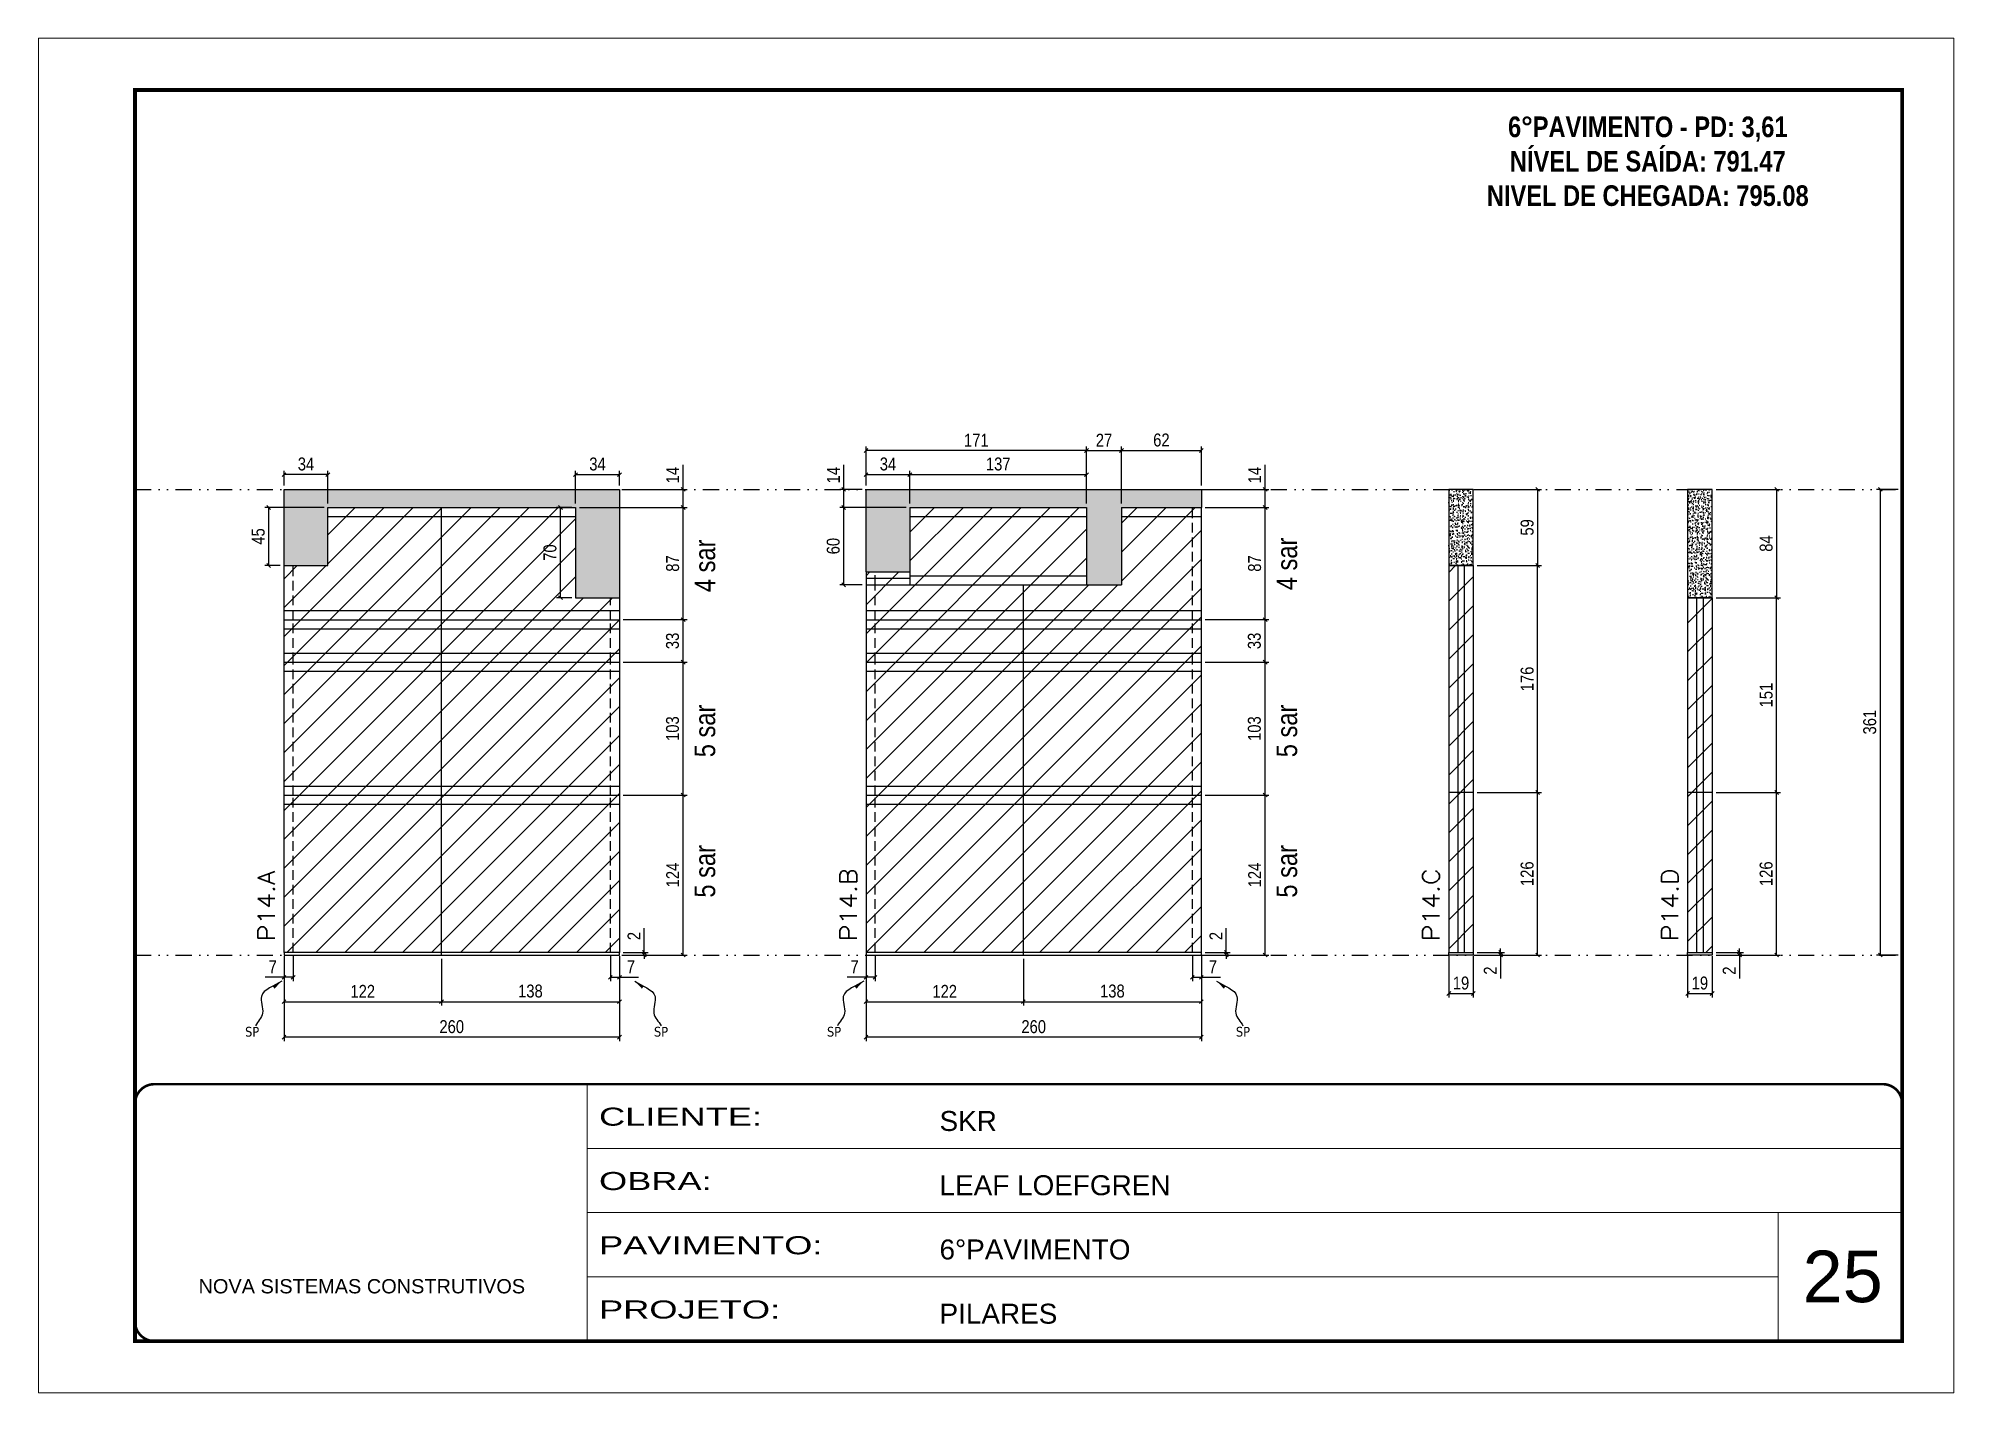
# Model space of a CAD drawing. Extents: x 14400 to 27878, y -21631 to 6985.
# Drawn here: x 14413 to 15898, y -957 to 93 of the extents above; entities that cross this region are included whole.
import ezdxf

# ---------------------------------------------------------------- set-up
doc = ezdxf.new("R2010")
doc.units = 0
for name, pattern in [('CONTINUO', [0]), ('DASHED', [0.75, 0.5, -0.25]), ('DIVIDE2', [0.625, 0.25, -0.125, 0, -0.125, 0, -0.125]), ('HIDDEN', [0.375, 0.25, -0.125])]:
    doc.linetypes.add(name, pattern=pattern)
for name, color, linetype, lineweight in [('CARIMBO', 255, 'Continuous', 9), ('Folhas', 255, 'Continuous', 9), ('Hachura', 251, 'Continuous', 9), ('SARRAFO DE PRESSAO', 251, 'DASHED', 9), ('Texto Seção', 7, 'Continuous', 15)]:
    doc.layers.add(name, color=color, linetype=linetype, lineweight=lineweight)
for name, color, linetype in [('COTA', 241, 'Continuous'), ('NOMENCLATURA', 7, 'Continuous'), ('Nível', 160, 'Continuous'), ('Painéis', 200, 'Continuous'), ('SARR_2.2x7', 40, 'Continuous'), ('SARR_EDITAR', 141, 'Continuous'), ('Sarrafo de Pressão', 42, 'HIDDEN'), ('texto', 7, 'Continuous')]:
    doc.layers.add(name, color=color, linetype=linetype)
doc.styles.add('ARIAL', font='arial.ttf')
doc.styles.add('ARIAL_NARROW', font='ARIALN.TTF', dxfattribs={"height": 0.2})
doc.styles.add('COTA TECNICA', font='techl___.ttf', dxfattribs={"height": 10})
doc.styles.add('COTA TECNICA-50', font='techl___.ttf', dxfattribs={"height": 10})
doc.styles.add('REGUA-120', font='ROMANS.shx', dxfattribs={"height": 15})
doc.styles.add('ROMANC', font='techb___.ttf', dxfattribs={"height": 2.5})
doc.styles.get("Standard").update_dxf_attribs({"font": 'arial.ttf'})
doc.styles.add('Tecnologia', font='')
doc.styles.get('Tecnologia').set_extended_font_data('Forgotten Futurist')
doc.dimstyles.new('COTA PAINEL-50', dxfattribs={"dimtxt": 10, "dimasz": 3, "dimexe": 3, "dimexo": 3, "dimgap": 3, "dimtad": 1, "dimdec": 1, "dimzin": 12, "dimdsep": 46, "dimtxsty": 'COTA TECNICA-50', "dimblk1": 'OBLIQUE', "dimblk2": 'OBLIQUE', "dimsah": 1, "dimcen": 0.9, "dimclrd": 4, "dimclre": 4, "dimclrt": 240, "dimadec": 1, "dimazin": 3, "dimtfac": 1, "dimtdec": 1, "dimtmove": 0, "dimatfit": 3, "dimfxl": 1, "dimtolj": 1, "dimtzin": 12, "dimarcsym": 0})
doc.dimstyles.new('PAINEL', dxfattribs={"dimtxt": 10, "dimasz": 3, "dimexe": 3, "dimexo": 3, "dimgap": 3, "dimtad": 1, "dimdec": 1, "dimzin": 12, "dimdsep": 46, "dimtxsty": 'COTA TECNICA', "dimblk1": 'OBLIQUE', "dimblk2": 'OBLIQUE', "dimsah": 1, "dimcen": 0.9, "dimclrd": 4, "dimclre": 4, "dimclrt": 240, "dimadec": 1, "dimazin": 3, "dimtfac": 1, "dimtdec": 1, "dimtmove": 0, "dimatfit": 3, "dimfxl": 1, "dimtolj": 1, "dimtzin": 12, "dimarcsym": 0})
doc.dimstyles.get("Standard").update_dxf_attribs({"dimtxt": 0.18, "dimasz": 0.18, "dimexe": 0.18, "dimexo": 0.0625, "dimgap": 0.09, "dimtad": 0, "dimtih": 1, "dimtoh": 1, "dimdec": 4, "dimzin": 0, "dimdsep": 46, "dimtxsty": 'Standard', "dimcen": 0.09, "dimadec": 0, "dimazin": 0, "dimtfac": 1, "dimtdec": 4, "dimtofl": 0, "dimtmove": 0, "dimatfit": 3, "dimfxl": 1, "dimtolj": 1, "dimtzin": 0, "dimarcsym": 0})

msp = doc.modelspace()

# ---------------------------------------------------------------- texts
at = {"layer": 'CARIMBO', "style": 'ARIAL'}
msp.add_text('25', height=40, dxfattribs=at).set_placement((15781.33, -886.58))
at = {"layer": 'NOMENCLATURA', "style": 'ARIAL_NARROW'}
for s, p in [('4 sar', (14938.26, -336.08)), ('4 sar', (15389.44, -334.58)), ('5 sar', (14938.26, -464.08)), ('5 sar', (15389.44, -464.08)), ('5 sar', (14938.26, -572.92)), ('5 sar', (15389.44, -572.92))]:
    msp.add_text(s, height=16, rotation=90, dxfattribs=at).set_placement(p)
at = {"layer": 'NOMENCLATURA', "color": 2, "insert": (15661.31, 59.34), "char_height": 16, "attachment_point": 2, "style": 'ROMANC'}
msp.add_mtext_dynamic_manual_height_columns('\\P6°PAVIMENTO - PD: 3,61\\PNÍVEL DE SAÍDA: 791.47\\PNIVEL DE CHEGADA: 795.08', width=432.3511, gutter_width=1, heights=[0], dxfattribs=at)
at = {"layer": 'texto', "color": 0, "char_height": 7.5, "attachment_point": 5}
for insert in [(14579.24, -676.93), (14896.27, -676.93), (15030.42, -676.93), (15347.44, -676.93)]:
    msp.add_mtext('{\\fTahoma|b0|i0|c0|p34;\\C4;SP}', dxfattribs=dict(at, insert=insert))
at = {"layer": 'Texto Seção', "style": 'REGUA-120', "width": 1.1}
for s, p in [('P14.A', (14596.77, -606.68)), ('P14.B', (15047.95, -606.68)), ('P14.C', (15499.71, -606.68)), ('P14.D', (15684.94, -606.68))]:
    msp.add_text(s, height=13, rotation=90, dxfattribs=at).set_placement(p)

# ---------------------------------------------------------------- blocks, each defined once
blk = doc.blocks.new('9999999999')
at = {"color": 30, "linetype": 'CONTINUO'}
for p, q in [((98564.6, 34230.2), (98564.6, 34429.4)), ((98564.6, 34379.6), (99584, 34379.6)), ((98564.6, 34329.8), (99488, 34329.8)), ((99584, 34329.8), (99488, 34329.8)), ((99488, 34329.8), (99488, 34230.2)), ((98564.6, 34280), (99488, 34280))]:
    blk.add_line(p, q, dxfattribs=at)
at = {"color": 30, "linetype": 'CONTINUO', "const_width": 2}
blk.add_lwpolyline([(99584, 34230.2), (99584, 34414.4, 0.414214), (99569, 34429.4), (98229, 34429.4, 0.414214), (98214, 34414.4), (98214, 34245.2, 0.414214), (98229, 34230.2), (99584, 34230.2)], format="xyb", dxfattribs=at)
at = {"layer": 'Folhas'}
blk.add_lwpolyline([(98139, 34190.2), (99624, 34190.2), (99624, 35240.2), (98139, 35240.2)], close=True, dxfattribs=at)
at = {"layer": 'Folhas', "color": 30, "const_width": 3}
blk.add_lwpolyline([(98214, 34230.2), (99584, 34230.2), (99584, 35200.2), (98214, 35200.2)], close=True, dxfattribs=at)
at = {"color": 7, "linetype": 'Continuous', "ltscale": 5, "style": 'ARIAL'}
for s, height, p in [('SKR', 15.48, (98837.7, 34393.1)), ('LEAF LOEFGREN', 15.483, (98837.7, 34343.3)), ('6°PAVIMENTO', 15.483, (98837.7, 34293.5)), ('NOVA SISTEMAS CONSTRUTIVOS', 11.059, (98263.2, 34267.2)), ('PILARES', 15.48, (98837.7, 34243.7))]:
    blk.add_text(s, height=height, dxfattribs=at).set_placement(p)
at = {"layer": 'Folhas', "color": 7, "style": 'Tecnologia', "width": 1.5}
for s, p in [('CLIENTE:', (98573.7, 34397.2)), ('OBRA:', (98573.7, 34347.3)), ('PAVIMENTO:', (98573.7, 34297.5)), ('PROJETO:', (98573.7, 34247.7))]:
    blk.add_text(s, height=14, dxfattribs=at).set_placement(p)
blk = doc.blocks.new('_Oblique')
at = {"color": 0, "linetype": 'ByBlock', "lineweight": -2}
blk.add_line((-0.5, -0.5), (0.5, 0.5), dxfattribs=at)
blk = doc.blocks.new('*D3074')
at = {"layer": 'COTA', "color": 4, "lineweight": -2, "transparency": 16777216}
for p, q in [((15855.5, -256.4), (15838.6, -256.4)), ((15841.6, -617.4), (15841.6, -256.4)), ((15855.5, -617.4), (15838.6, -617.4))]:
    blk.add_line(p, q, dxfattribs=at)
at = {"layer": 'Defpoints', "color": 0, "transparency": 16777216}
for p in [(15841.6, -256.4), (15858.5, -256.4), (15858.5, -617.4)]:
    blk.add_point(p, dxfattribs=at)
at = {"layer": 'COTA', "color": 4, "lineweight": -2, "transparency": 16777216, "xscale": 3, "yscale": 3, "zscale": 3}
for p, rotation in [((15841.6, -256.4), 90), ((15841.6, -617.4), 270)]:
    blk.add_blockref('_Oblique', p, dxfattribs=dict(at, rotation=rotation))
at = {"layer": 'COTA', "color": 240, "transparency": 16777216, "insert": (15833.4, -436.9), "char_height": 10, "attachment_point": 5, "rotation": 90, "style": 'COTA TECNICA'}
blk.add_mtext('\\A1;361', dxfattribs=at)
blk = doc.blocks.new('*D3075')
at = {"layer": 'COTA', "color": 4, "lineweight": -2, "transparency": 16777216}
for p, q in [((14604, -618.4), (14604, -684.1)), ((14864, -618.4), (14864, -684.1)), ((14864, -681.1), (14604, -681.1))]:
    blk.add_line(p, q, dxfattribs=at)
at = {"layer": 'Defpoints', "color": 0, "transparency": 16777216}
for p in [(14604, -615.4), (14864, -615.4), (14604, -681.1)]:
    blk.add_point(p, dxfattribs=at)
at = {"layer": 'COTA', "color": 4, "lineweight": -2, "transparency": 16777216, "xscale": 3, "yscale": 3, "zscale": 3, "rotation": 180}
blk.add_blockref('_Oblique', (14604, -681.1), dxfattribs=at)
at = {"layer": 'COTA', "color": 4, "lineweight": -2, "transparency": 16777216, "xscale": 3, "yscale": 3, "zscale": 3}
blk.add_blockref('_Oblique', (14864, -681.1), dxfattribs=at)
at = {"layer": 'COTA', "color": 240, "transparency": 16777216, "insert": (14734, -673), "char_height": 10, "attachment_point": 5, "style": 'COTA TECNICA'}
blk.add_mtext('\\A1;260', dxfattribs=at)
blk = doc.blocks.new('*D3076')
at = {"layer": 'COTA', "color": 4, "lineweight": -2, "transparency": 16777216}
for p, q in [((14857, -618.4), (14857, -637.7)), ((14864, -620.4), (14864, -637.7)), ((14857, -634.7), (14864, -634.7)), ((14864, -634.7), (14878.7, -634.7))]:
    blk.add_line(p, q, dxfattribs=at)
at = {"layer": 'Defpoints', "color": 0, "transparency": 16777216}
for p in [(14857, -615.4), (14864, -617.4), (14864, -634.7)]:
    blk.add_point(p, dxfattribs=at)
at = {"layer": 'COTA', "color": 4, "lineweight": -2, "transparency": 16777216, "xscale": 3, "yscale": 3, "zscale": 3, "rotation": 180}
blk.add_blockref('_Oblique', (14857, -634.7), dxfattribs=at)
at = {"layer": 'COTA', "color": 4, "lineweight": -2, "transparency": 16777216, "xscale": 3, "yscale": 3, "zscale": 3}
blk.add_blockref('_Oblique', (14864, -634.7), dxfattribs=at)
at = {"layer": 'COTA', "color": 240, "transparency": 16777216, "insert": (14872.9, -626.6), "char_height": 10, "attachment_point": 5, "style": 'COTA TECNICA-50'}
blk.add_mtext('\\A1;7', dxfattribs=at)
blk = doc.blocks.new('*D3077')
at = {"layer": 'COTA', "color": 4, "lineweight": -2, "transparency": 16777216}
for p, q in [((14604, -620.4), (14604, -637.7)), ((14611, -618.4), (14611, -637.7)), ((14604, -634.7), (14589.3, -634.7)), ((14611, -634.7), (14604, -634.7))]:
    blk.add_line(p, q, dxfattribs=at)
at = {"layer": 'Defpoints', "color": 0, "transparency": 16777216}
for p in [(14604, -617.4), (14611, -615.4), (14604, -634.7)]:
    blk.add_point(p, dxfattribs=at)
at = {"layer": 'COTA', "color": 4, "lineweight": -2, "transparency": 16777216, "xscale": 3, "yscale": 3, "zscale": 3, "rotation": 180}
blk.add_blockref('_Oblique', (14604, -634.7), dxfattribs=at)
at = {"layer": 'COTA', "color": 4, "lineweight": -2, "transparency": 16777216, "xscale": 3, "yscale": 3, "zscale": 3}
blk.add_blockref('_Oblique', (14611, -634.7), dxfattribs=at)
at = {"layer": 'COTA', "color": 240, "transparency": 16777216, "insert": (14595.2, -626.6), "char_height": 10, "attachment_point": 5, "style": 'COTA TECNICA-50'}
blk.add_mtext('\\A1;7', dxfattribs=at)
blk = doc.blocks.new('*D3078')
at = {"layer": 'COTA', "color": 4, "lineweight": -2, "transparency": 16777216}
for p, q in [((14883.3, -615.4), (14883.3, -596.6)), ((14867, -615.4), (14886.3, -615.4)), ((14867, -617.4), (14886.3, -617.4)), ((14883.3, -617.4), (14883.3, -615.4)), ((14883.3, -617.4), (14883.3, -620.4))]:
    blk.add_line(p, q, dxfattribs=at)
at = {"layer": 'Defpoints', "color": 0, "transparency": 16777216}
for p in [(14864, -615.4), (14864, -617.4), (14883.3, -617.4)]:
    blk.add_point(p, dxfattribs=at)
at = {"layer": 'COTA', "color": 4, "lineweight": -2, "transparency": 16777216, "xscale": 3, "yscale": 3, "zscale": 3}
for p, rotation in [((14883.3, -615.4), 270), ((14883.3, -617.4), 90)]:
    blk.add_blockref('_Oblique', p, dxfattribs=dict(at, rotation=rotation))
at = {"layer": 'COTA', "color": 240, "transparency": 16777216, "insert": (14875.3, -602.7), "char_height": 10, "attachment_point": 5, "rotation": 90, "style": 'COTA TECNICA-50'}
blk.add_mtext('\\A1;2', dxfattribs=at)
blk = doc.blocks.new('*D3079')
at = {"layer": 'COTA', "color": 4, "lineweight": -2, "transparency": 16777216}
for p, q in [((14867, -390.4), (14916.4, -390.4)), ((14913.4, -493.4), (14913.4, -390.4)), ((14867, -493.4), (14916.4, -493.4))]:
    blk.add_line(p, q, dxfattribs=at)
at = {"layer": 'Defpoints', "color": 0, "transparency": 16777216}
for p in [(14864, -390.4), (14913.4, -390.4), (14864, -493.4)]:
    blk.add_point(p, dxfattribs=at)
at = {"layer": 'COTA', "color": 4, "lineweight": -2, "transparency": 16777216, "xscale": 3, "yscale": 3, "zscale": 3}
for p, rotation in [((14913.4, -390.4), 90), ((14913.4, -493.4), 270)]:
    blk.add_blockref('_Oblique', p, dxfattribs=dict(at, rotation=rotation))
at = {"layer": 'COTA', "color": 240, "transparency": 16777216, "insert": (14905.2, -441.9), "char_height": 10, "attachment_point": 5, "rotation": 90, "style": 'COTA TECNICA-50'}
blk.add_mtext('\\A1;103', dxfattribs=at)
blk = doc.blocks.new('*D3080')
at = {"layer": 'COTA', "color": 4, "linetype": 'ByBlock', "lineweight": -2, "transparency": 16777216}
for p, q in [((14867, -493.4), (14916.4, -493.4)), ((14913.4, -617.4), (14913.4, -493.4)), ((14867, -617.4), (14916.4, -617.4))]:
    blk.add_line(p, q, dxfattribs=at)
at = {"layer": 'Defpoints', "color": 0, "linetype": 'ByBlock', "transparency": 16777216}
for p in [(14864, -493.4), (14913.4, -493.4), (14864, -617.4)]:
    blk.add_point(p, dxfattribs=at)
at = {"layer": 'COTA', "color": 4, "linetype": 'ByBlock', "lineweight": -2, "transparency": 16777216, "xscale": 3, "yscale": 3, "zscale": 3}
for p, rotation in [((14913.4, -493.4), 90), ((14913.4, -617.4), 270)]:
    blk.add_blockref('_Oblique', p, dxfattribs=dict(at, rotation=rotation))
at = {"layer": 'COTA', "color": 240, "linetype": 'ByBlock', "transparency": 16777216, "insert": (14905.3, -555.4), "char_height": 10, "attachment_point": 5, "rotation": 90, "style": 'COTA TECNICA'}
blk.add_mtext('\\A1;124', dxfattribs=at)
blk = doc.blocks.new('*D3081')
at = {"layer": 'COTA', "color": 4, "lineweight": -2, "transparency": 16777216}
for p, q in [((14726, -620.4), (14726, -656.6)), ((14864, -620.4), (14864, -656.6)), ((14726, -653.6), (14864, -653.6))]:
    blk.add_line(p, q, dxfattribs=at)
at = {"layer": 'Defpoints', "color": 0, "transparency": 16777216}
for p in [(14726, -617.4), (14864, -617.4), (14864, -653.6)]:
    blk.add_point(p, dxfattribs=at)
at = {"layer": 'COTA', "color": 4, "lineweight": -2, "transparency": 16777216, "xscale": 3, "yscale": 3, "zscale": 3, "rotation": 180}
blk.add_blockref('_Oblique', (14726, -653.6), dxfattribs=at)
at = {"layer": 'COTA', "color": 4, "lineweight": -2, "transparency": 16777216, "xscale": 3, "yscale": 3, "zscale": 3}
blk.add_blockref('_Oblique', (14864, -653.6), dxfattribs=at)
at = {"layer": 'COTA', "color": 240, "transparency": 16777216, "insert": (14795, -645.4), "char_height": 10, "attachment_point": 5, "style": 'COTA TECNICA'}
blk.add_mtext('\\A1;138', dxfattribs=at)
blk = doc.blocks.new('*D3082')
at = {"layer": 'COTA', "color": 4, "lineweight": -2, "transparency": 16777216}
for p, q in [((14604, -620.4), (14604, -656.6)), ((14726, -620.4), (14726, -656.6)), ((14604, -653.6), (14726, -653.6))]:
    blk.add_line(p, q, dxfattribs=at)
at = {"layer": 'Defpoints', "color": 0, "transparency": 16777216}
for p in [(14604, -617.4), (14726, -617.4), (14726, -653.6)]:
    blk.add_point(p, dxfattribs=at)
at = {"layer": 'COTA', "color": 4, "lineweight": -2, "transparency": 16777216, "xscale": 3, "yscale": 3, "zscale": 3, "rotation": 180}
blk.add_blockref('_Oblique', (14604, -653.6), dxfattribs=at)
at = {"layer": 'COTA', "color": 4, "lineweight": -2, "transparency": 16777216, "xscale": 3, "yscale": 3, "zscale": 3}
blk.add_blockref('_Oblique', (14726, -653.6), dxfattribs=at)
at = {"layer": 'COTA', "color": 240, "transparency": 16777216, "insert": (14665, -645.6), "char_height": 10, "attachment_point": 5, "style": 'COTA TECNICA'}
blk.add_mtext('\\A1;122', dxfattribs=at)
blk = doc.blocks.new('*D3083')
at = {"layer": 'COTA', "color": 4, "lineweight": -2, "transparency": 16777216}
for p, q in [((15692.2, -618.4), (15692.2, -650.3)), ((15711.2, -618.4), (15711.2, -650.3)), ((15692.2, -647.3), (15711.2, -647.3))]:
    blk.add_line(p, q, dxfattribs=at)
at = {"layer": 'Defpoints', "color": 0, "transparency": 16777216}
for p in [(15692.2, -615.4), (15711.2, -615.4), (15711.2, -647.3)]:
    blk.add_point(p, dxfattribs=at)
at = {"layer": 'COTA', "color": 4, "lineweight": -2, "transparency": 16777216, "xscale": 3, "yscale": 3, "zscale": 3, "rotation": 180}
blk.add_blockref('_Oblique', (15692.2, -647.3), dxfattribs=at)
at = {"layer": 'COTA', "color": 4, "lineweight": -2, "transparency": 16777216, "xscale": 3, "yscale": 3, "zscale": 3}
blk.add_blockref('_Oblique', (15711.2, -647.3), dxfattribs=at)
at = {"layer": 'COTA', "color": 240, "transparency": 16777216, "insert": (15701.7, -639.2), "char_height": 10, "attachment_point": 5, "style": 'COTA TECNICA'}
blk.add_mtext('\\A1;19', dxfattribs=at)
blk = doc.blocks.new('*D3084')
at = {"layer": 'COTA', "color": 4, "lineweight": -2, "transparency": 16777216}
for p, q in [((15714.2, -615.4), (15735.4, -615.4)), ((15714.2, -617.4), (15735.4, -617.4)), ((15732.4, -615.4), (15732.4, -612.4)), ((15732.4, -615.4), (15732.4, -617.4)), ((15732.4, -617.4), (15732.4, -635.6))]:
    blk.add_line(p, q, dxfattribs=at)
at = {"layer": 'Defpoints', "color": 0, "transparency": 16777216}
for p in [(15711.2, -615.4), (15711.2, -617.4), (15732.4, -615.4)]:
    blk.add_point(p, dxfattribs=at)
at = {"layer": 'COTA', "color": 4, "lineweight": -2, "transparency": 16777216, "xscale": 3, "yscale": 3, "zscale": 3}
for p, rotation in [((15732.4, -615.4), 270), ((15732.4, -617.4), 90)]:
    blk.add_blockref('_Oblique', p, dxfattribs=dict(at, rotation=rotation))
at = {"layer": 'COTA', "color": 240, "transparency": 16777216, "insert": (15724.4, -629.5), "char_height": 10, "attachment_point": 5, "rotation": 90, "style": 'COTA TECNICA-50'}
blk.add_mtext('\\A1;2', dxfattribs=at)
blk = doc.blocks.new('*D3085')
at = {"layer": 'COTA', "color": 4, "lineweight": -2, "transparency": 16777216}
for p, q in [((15714.2, -491.4), (15764.2, -491.4)), ((15761.2, -617.4), (15761.2, -491.4)), ((15714.2, -617.4), (15764.2, -617.4))]:
    blk.add_line(p, q, dxfattribs=at)
at = {"layer": 'Defpoints', "color": 0, "transparency": 16777216}
for p in [(15711.2, -491.4), (15761.2, -491.4), (15711.2, -617.4)]:
    blk.add_point(p, dxfattribs=at)
at = {"layer": 'COTA', "color": 4, "lineweight": -2, "transparency": 16777216, "xscale": 3, "yscale": 3, "zscale": 3}
for p, rotation in [((15761.2, -491.4), 90), ((15761.2, -617.4), 270)]:
    blk.add_blockref('_Oblique', p, dxfattribs=dict(at, rotation=rotation))
at = {"layer": 'COTA', "color": 240, "transparency": 16777216, "insert": (15753.1, -554.4), "char_height": 10, "attachment_point": 5, "rotation": 90, "style": 'COTA TECNICA-50'}
blk.add_mtext('\\A1;126', dxfattribs=at)
blk = doc.blocks.new('*D3086')
at = {"layer": 'COTA', "color": 4, "lineweight": -2, "transparency": 16777216}
for p, q in [((15714.2, -340.4), (15764.2, -340.4)), ((15761.2, -491.4), (15761.2, -340.4)), ((15714.2, -491.4), (15764.2, -491.4))]:
    blk.add_line(p, q, dxfattribs=at)
at = {"layer": 'Defpoints', "color": 0, "transparency": 16777216}
for p in [(15711.2, -340.4), (15761.2, -340.4), (15711.2, -491.4)]:
    blk.add_point(p, dxfattribs=at)
at = {"layer": 'COTA', "color": 4, "lineweight": -2, "transparency": 16777216, "xscale": 3, "yscale": 3, "zscale": 3}
for p, rotation in [((15761.2, -340.4), 90), ((15761.2, -491.4), 270)]:
    blk.add_blockref('_Oblique', p, dxfattribs=dict(at, rotation=rotation))
at = {"layer": 'COTA', "color": 240, "transparency": 16777216, "insert": (15753.1, -415.9), "char_height": 10, "attachment_point": 5, "rotation": 90, "style": 'COTA TECNICA'}
blk.add_mtext('\\A1;151', dxfattribs=at)
blk = doc.blocks.new('*D3087')
at = {"layer": 'COTA', "color": 4, "lineweight": -2, "transparency": 16777216}
for p, q in [((15507, -618.4), (15507, -650.3)), ((15526, -618.4), (15526, -650.3)), ((15507, -647.3), (15526, -647.3))]:
    blk.add_line(p, q, dxfattribs=at)
at = {"layer": 'Defpoints', "color": 0, "transparency": 16777216}
for p in [(15507, -615.4), (15526, -615.4), (15526, -647.3)]:
    blk.add_point(p, dxfattribs=at)
at = {"layer": 'COTA', "color": 4, "lineweight": -2, "transparency": 16777216, "xscale": 3, "yscale": 3, "zscale": 3, "rotation": 180}
blk.add_blockref('_Oblique', (15507, -647.3), dxfattribs=at)
at = {"layer": 'COTA', "color": 4, "lineweight": -2, "transparency": 16777216, "xscale": 3, "yscale": 3, "zscale": 3}
blk.add_blockref('_Oblique', (15526, -647.3), dxfattribs=at)
at = {"layer": 'COTA', "color": 240, "transparency": 16777216, "insert": (15516.5, -639.2), "char_height": 10, "attachment_point": 5, "style": 'COTA TECNICA'}
blk.add_mtext('\\A1;19', dxfattribs=at)
blk = doc.blocks.new('*D3088')
at = {"layer": 'COTA', "color": 4, "lineweight": -2, "transparency": 16777216}
for p, q in [((15529, -615.4), (15550.2, -615.4)), ((15529, -617.4), (15550.2, -617.4)), ((15547.2, -615.4), (15547.2, -612.4)), ((15547.2, -615.4), (15547.2, -617.4)), ((15547.2, -617.4), (15547.2, -635.6))]:
    blk.add_line(p, q, dxfattribs=at)
at = {"layer": 'Defpoints', "color": 0, "transparency": 16777216}
for p in [(15526, -615.4), (15526, -617.4), (15547.2, -615.4)]:
    blk.add_point(p, dxfattribs=at)
at = {"layer": 'COTA', "color": 4, "lineweight": -2, "transparency": 16777216, "xscale": 3, "yscale": 3, "zscale": 3}
for p, rotation in [((15547.2, -615.4), 270), ((15547.2, -617.4), 90)]:
    blk.add_blockref('_Oblique', p, dxfattribs=dict(at, rotation=rotation))
at = {"layer": 'COTA', "color": 240, "transparency": 16777216, "insert": (15539.2, -629.5), "char_height": 10, "attachment_point": 5, "rotation": 90, "style": 'COTA TECNICA-50'}
blk.add_mtext('\\A1;2', dxfattribs=at)
blk = doc.blocks.new('*D3089')
at = {"layer": 'COTA', "color": 4, "lineweight": -2, "transparency": 16777216}
for p, q in [((15529, -491.4), (15578.9, -491.4)), ((15575.9, -617.4), (15575.9, -491.4)), ((15529, -617.4), (15578.9, -617.4))]:
    blk.add_line(p, q, dxfattribs=at)
at = {"layer": 'Defpoints', "color": 0, "transparency": 16777216}
for p in [(15526, -491.4), (15575.9, -491.4), (15526, -617.4)]:
    blk.add_point(p, dxfattribs=at)
at = {"layer": 'COTA', "color": 4, "lineweight": -2, "transparency": 16777216, "xscale": 3, "yscale": 3, "zscale": 3}
for p, rotation in [((15575.9, -491.4), 90), ((15575.9, -617.4), 270)]:
    blk.add_blockref('_Oblique', p, dxfattribs=dict(at, rotation=rotation))
at = {"layer": 'COTA', "color": 240, "transparency": 16777216, "insert": (15567.8, -554.4), "char_height": 10, "attachment_point": 5, "rotation": 90, "style": 'COTA TECNICA-50'}
blk.add_mtext('\\A1;126', dxfattribs=at)
blk = doc.blocks.new('*D3090')
at = {"layer": 'COTA', "color": 4, "lineweight": -2, "transparency": 16777216}
for p, q in [((15529, -315.4), (15578.9, -315.4)), ((15575.9, -491.4), (15575.9, -315.4)), ((15529, -491.4), (15578.9, -491.4))]:
    blk.add_line(p, q, dxfattribs=at)
at = {"layer": 'Defpoints', "color": 0, "transparency": 16777216}
for p in [(15526, -315.4), (15575.9, -315.4), (15526, -491.4)]:
    blk.add_point(p, dxfattribs=at)
at = {"layer": 'COTA', "color": 4, "lineweight": -2, "transparency": 16777216, "xscale": 3, "yscale": 3, "zscale": 3}
for p, rotation in [((15575.9, -315.4), 90), ((15575.9, -491.4), 270)]:
    blk.add_blockref('_Oblique', p, dxfattribs=dict(at, rotation=rotation))
at = {"layer": 'COTA', "color": 240, "transparency": 16777216, "insert": (15567.8, -403.4), "char_height": 10, "attachment_point": 5, "rotation": 90, "style": 'COTA TECNICA'}
blk.add_mtext('\\A1;176', dxfattribs=at)
blk = doc.blocks.new('*D3091')
at = {"layer": 'COTA', "color": 4, "lineweight": -2, "transparency": 16777216}
for p, q in [((15055.2, -618.4), (15055.2, -684.1)), ((15315.2, -618.4), (15315.2, -684.1)), ((15315.2, -681.1), (15055.2, -681.1))]:
    blk.add_line(p, q, dxfattribs=at)
at = {"layer": 'Defpoints', "color": 0, "transparency": 16777216}
for p in [(15055.2, -615.4), (15315.2, -615.4), (15055.2, -681.1)]:
    blk.add_point(p, dxfattribs=at)
at = {"layer": 'COTA', "color": 4, "lineweight": -2, "transparency": 16777216, "xscale": 3, "yscale": 3, "zscale": 3, "rotation": 180}
blk.add_blockref('_Oblique', (15055.2, -681.1), dxfattribs=at)
at = {"layer": 'COTA', "color": 4, "lineweight": -2, "transparency": 16777216, "xscale": 3, "yscale": 3, "zscale": 3}
blk.add_blockref('_Oblique', (15315.2, -681.1), dxfattribs=at)
at = {"layer": 'COTA', "color": 240, "transparency": 16777216, "insert": (15185.2, -673), "char_height": 10, "attachment_point": 5, "style": 'COTA TECNICA'}
blk.add_mtext('\\A1;260', dxfattribs=at)
blk = doc.blocks.new('*D3092')
at = {"layer": 'COTA', "color": 4, "lineweight": -2, "transparency": 16777216}
for p, q in [((15308.2, -618.4), (15308.2, -637.7)), ((15315.2, -620.4), (15315.2, -637.7)), ((15308.2, -634.7), (15315.2, -634.7)), ((15315.2, -634.7), (15329.9, -634.7))]:
    blk.add_line(p, q, dxfattribs=at)
at = {"layer": 'Defpoints', "color": 0, "transparency": 16777216}
for p in [(15308.2, -615.4), (15315.2, -617.4), (15315.2, -634.7)]:
    blk.add_point(p, dxfattribs=at)
at = {"layer": 'COTA', "color": 4, "lineweight": -2, "transparency": 16777216, "xscale": 3, "yscale": 3, "zscale": 3, "rotation": 180}
blk.add_blockref('_Oblique', (15308.2, -634.7), dxfattribs=at)
at = {"layer": 'COTA', "color": 4, "lineweight": -2, "transparency": 16777216, "xscale": 3, "yscale": 3, "zscale": 3}
blk.add_blockref('_Oblique', (15315.2, -634.7), dxfattribs=at)
at = {"layer": 'COTA', "color": 240, "transparency": 16777216, "insert": (15324.1, -626.6), "char_height": 10, "attachment_point": 5, "style": 'COTA TECNICA-50'}
blk.add_mtext('\\A1;7', dxfattribs=at)
blk = doc.blocks.new('*D3093')
at = {"layer": 'COTA', "color": 4, "lineweight": -2, "transparency": 16777216}
for p, q in [((15055.2, -620.4), (15055.2, -637.7)), ((15062.2, -618.4), (15062.2, -637.7)), ((15055.2, -634.7), (15040.5, -634.7)), ((15062.2, -634.7), (15055.2, -634.7))]:
    blk.add_line(p, q, dxfattribs=at)
at = {"layer": 'Defpoints', "color": 0, "transparency": 16777216}
for p in [(15055.2, -617.4), (15062.2, -615.4), (15055.2, -634.7)]:
    blk.add_point(p, dxfattribs=at)
at = {"layer": 'COTA', "color": 4, "lineweight": -2, "transparency": 16777216, "xscale": 3, "yscale": 3, "zscale": 3, "rotation": 180}
blk.add_blockref('_Oblique', (15055.2, -634.7), dxfattribs=at)
at = {"layer": 'COTA', "color": 4, "lineweight": -2, "transparency": 16777216, "xscale": 3, "yscale": 3, "zscale": 3}
blk.add_blockref('_Oblique', (15062.2, -634.7), dxfattribs=at)
at = {"layer": 'COTA', "color": 240, "transparency": 16777216, "insert": (15046.3, -626.6), "char_height": 10, "attachment_point": 5, "style": 'COTA TECNICA-50'}
blk.add_mtext('\\A1;7', dxfattribs=at)
blk = doc.blocks.new('*D3094')
at = {"layer": 'COTA', "color": 4, "lineweight": -2, "transparency": 16777216}
for p, q in [((15334.5, -615.4), (15334.5, -596.6)), ((15318.2, -615.4), (15337.5, -615.4)), ((15318.2, -617.4), (15337.5, -617.4)), ((15334.5, -617.4), (15334.5, -615.4)), ((15334.5, -617.4), (15334.5, -620.4))]:
    blk.add_line(p, q, dxfattribs=at)
at = {"layer": 'Defpoints', "color": 0, "transparency": 16777216}
for p in [(15315.2, -615.4), (15315.2, -617.4), (15334.5, -617.4)]:
    blk.add_point(p, dxfattribs=at)
at = {"layer": 'COTA', "color": 4, "lineweight": -2, "transparency": 16777216, "xscale": 3, "yscale": 3, "zscale": 3}
for p, rotation in [((15334.5, -615.4), 270), ((15334.5, -617.4), 90)]:
    blk.add_blockref('_Oblique', p, dxfattribs=dict(at, rotation=rotation))
at = {"layer": 'COTA', "color": 240, "transparency": 16777216, "insert": (15326.5, -602.7), "char_height": 10, "attachment_point": 5, "rotation": 90, "style": 'COTA TECNICA-50'}
blk.add_mtext('\\A1;2', dxfattribs=at)
blk = doc.blocks.new('*D3095')
at = {"layer": 'COTA', "color": 4, "lineweight": -2, "transparency": 16777216}
for p, q in [((15318.2, -390.4), (15367.6, -390.4)), ((15364.6, -493.4), (15364.6, -390.4)), ((15318.2, -493.4), (15367.6, -493.4))]:
    blk.add_line(p, q, dxfattribs=at)
at = {"layer": 'Defpoints', "color": 0, "transparency": 16777216}
for p in [(15315.2, -390.4), (15364.6, -390.4), (15315.2, -493.4)]:
    blk.add_point(p, dxfattribs=at)
at = {"layer": 'COTA', "color": 4, "lineweight": -2, "transparency": 16777216, "xscale": 3, "yscale": 3, "zscale": 3}
for p, rotation in [((15364.6, -390.4), 90), ((15364.6, -493.4), 270)]:
    blk.add_blockref('_Oblique', p, dxfattribs=dict(at, rotation=rotation))
at = {"layer": 'COTA', "color": 240, "transparency": 16777216, "insert": (15356.3, -441.9), "char_height": 10, "attachment_point": 5, "rotation": 90, "style": 'COTA TECNICA-50'}
blk.add_mtext('\\A1;103', dxfattribs=at)
blk = doc.blocks.new('*D3096')
at = {"layer": 'COTA', "color": 4, "linetype": 'ByBlock', "lineweight": -2, "transparency": 16777216}
for p, q in [((15318.2, -493.4), (15367.6, -493.4)), ((15364.6, -617.4), (15364.6, -493.4)), ((15318.2, -617.4), (15367.6, -617.4))]:
    blk.add_line(p, q, dxfattribs=at)
at = {"layer": 'Defpoints', "color": 0, "linetype": 'ByBlock', "transparency": 16777216}
for p in [(15315.2, -493.4), (15364.6, -493.4), (15315.2, -617.4)]:
    blk.add_point(p, dxfattribs=at)
at = {"layer": 'COTA', "color": 4, "linetype": 'ByBlock', "lineweight": -2, "transparency": 16777216, "xscale": 3, "yscale": 3, "zscale": 3}
for p, rotation in [((15364.6, -493.4), 90), ((15364.6, -617.4), 270)]:
    blk.add_blockref('_Oblique', p, dxfattribs=dict(at, rotation=rotation))
at = {"layer": 'COTA', "color": 240, "linetype": 'ByBlock', "transparency": 16777216, "insert": (15356.5, -555.4), "char_height": 10, "attachment_point": 5, "rotation": 90, "style": 'COTA TECNICA'}
blk.add_mtext('\\A1;124', dxfattribs=at)
blk = doc.blocks.new('*D3097')
at = {"layer": 'COTA', "color": 4, "lineweight": -2, "transparency": 16777216}
for p, q in [((15177.2, -620.4), (15177.2, -656.6)), ((15315.2, -620.4), (15315.2, -656.6)), ((15177.2, -653.6), (15315.2, -653.6))]:
    blk.add_line(p, q, dxfattribs=at)
at = {"layer": 'Defpoints', "color": 0, "transparency": 16777216}
for p in [(15177.2, -617.4), (15315.2, -617.4), (15315.2, -653.6)]:
    blk.add_point(p, dxfattribs=at)
at = {"layer": 'COTA', "color": 4, "lineweight": -2, "transparency": 16777216, "xscale": 3, "yscale": 3, "zscale": 3, "rotation": 180}
blk.add_blockref('_Oblique', (15177.2, -653.6), dxfattribs=at)
at = {"layer": 'COTA', "color": 4, "lineweight": -2, "transparency": 16777216, "xscale": 3, "yscale": 3, "zscale": 3}
blk.add_blockref('_Oblique', (15315.2, -653.6), dxfattribs=at)
at = {"layer": 'COTA', "color": 240, "transparency": 16777216, "insert": (15246.2, -645.4), "char_height": 10, "attachment_point": 5, "style": 'COTA TECNICA'}
blk.add_mtext('\\A1;138', dxfattribs=at)
blk = doc.blocks.new('*D3098')
at = {"layer": 'COTA', "color": 4, "lineweight": -2, "transparency": 16777216}
for p, q in [((15055.2, -620.4), (15055.2, -656.6)), ((15177.2, -620.4), (15177.2, -656.6)), ((15055.2, -653.6), (15177.2, -653.6))]:
    blk.add_line(p, q, dxfattribs=at)
at = {"layer": 'Defpoints', "color": 0, "transparency": 16777216}
for p in [(15055.2, -617.4), (15177.2, -617.4), (15177.2, -653.6)]:
    blk.add_point(p, dxfattribs=at)
at = {"layer": 'COTA', "color": 4, "lineweight": -2, "transparency": 16777216, "xscale": 3, "yscale": 3, "zscale": 3, "rotation": 180}
blk.add_blockref('_Oblique', (15055.2, -653.6), dxfattribs=at)
at = {"layer": 'COTA', "color": 4, "lineweight": -2, "transparency": 16777216, "xscale": 3, "yscale": 3, "zscale": 3}
blk.add_blockref('_Oblique', (15177.2, -653.6), dxfattribs=at)
at = {"layer": 'COTA', "color": 240, "transparency": 16777216, "insert": (15116.2, -645.6), "char_height": 10, "attachment_point": 5, "style": 'COTA TECNICA'}
blk.add_mtext('\\A1;122', dxfattribs=at)
blk = doc.blocks.new('*D3099')
at = {"layer": 'COTA', "color": 4, "lineweight": -2, "transparency": 16777216}
for p, q in [((14833, -270.4), (14916.4, -270.4)), ((14913.4, -357.4), (14913.4, -270.4)), ((14867, -357.4), (14916.4, -357.4))]:
    blk.add_line(p, q, dxfattribs=at)
at = {"layer": 'Defpoints', "color": 0, "transparency": 16777216}
for p in [(14830, -270.4), (14913.4, -270.4), (14864, -357.4)]:
    blk.add_point(p, dxfattribs=at)
at = {"layer": 'COTA', "color": 4, "lineweight": -2, "transparency": 16777216, "xscale": 3, "yscale": 3, "zscale": 3}
for p, rotation in [((14913.4, -270.4), 90), ((14913.4, -357.4), 270)]:
    blk.add_blockref('_Oblique', p, dxfattribs=dict(at, rotation=rotation))
at = {"layer": 'COTA', "color": 240, "transparency": 16777216, "insert": (14905.3, -313.9), "char_height": 10, "attachment_point": 5, "rotation": 90, "style": 'COTA TECNICA'}
blk.add_mtext('\\A1;87', dxfattribs=at)
blk = doc.blocks.new('*D3100')
at = {"layer": 'COTA', "color": 4, "lineweight": -2, "transparency": 16777216}
for p, q in [((14913.4, -256.4), (14913.4, -237.3)), ((14867, -256.4), (14916.4, -256.4)), ((14913.4, -270.4), (14913.4, -256.4)), ((14833, -270.4), (14916.4, -270.4))]:
    blk.add_line(p, q, dxfattribs=at)
at = {"layer": 'Defpoints', "color": 0, "transparency": 16777216}
for p in [(14864, -256.4), (14913.4, -256.4), (14830, -270.4)]:
    blk.add_point(p, dxfattribs=at)
at = {"layer": 'COTA', "color": 4, "lineweight": -2, "transparency": 16777216, "xscale": 3, "yscale": 3, "zscale": 3}
for p, rotation in [((14913.4, -256.4), 90), ((14913.4, -270.4), 270)]:
    blk.add_blockref('_Oblique', p, dxfattribs=dict(at, rotation=rotation))
at = {"layer": 'COTA', "color": 240, "transparency": 16777216, "insert": (14905.3, -245.4), "char_height": 10, "attachment_point": 5, "rotation": 90, "style": 'COTA TECNICA'}
blk.add_mtext('\\A1;14', dxfattribs=at)
blk = doc.blocks.new('*D3101')
at = {"layer": 'COTA', "color": 4, "lineweight": -2, "transparency": 16777216}
for p, q in [((14604, -253.4), (14604, -242)), ((14638, -245), (14604, -245)), ((14638, -267.4), (14638, -242))]:
    blk.add_line(p, q, dxfattribs=at)
at = {"layer": 'Defpoints', "color": 0, "transparency": 16777216}
for p in [(14604, -245), (14604, -256.4), (14638, -270.4)]:
    blk.add_point(p, dxfattribs=at)
at = {"layer": 'COTA', "color": 4, "lineweight": -2, "transparency": 16777216, "xscale": 3, "yscale": 3, "zscale": 3, "rotation": 180}
blk.add_blockref('_Oblique', (14604, -245), dxfattribs=at)
at = {"layer": 'COTA', "color": 4, "lineweight": -2, "transparency": 16777216, "xscale": 3, "yscale": 3, "zscale": 3}
blk.add_blockref('_Oblique', (14638, -245), dxfattribs=at)
at = {"layer": 'COTA', "color": 240, "transparency": 16777216, "insert": (14621, -236.8), "char_height": 10, "attachment_point": 5, "style": 'COTA TECNICA'}
blk.add_mtext('\\A1;34', dxfattribs=at)
blk = doc.blocks.new('*D3102')
at = {"layer": 'COTA', "color": 4, "lineweight": -2, "transparency": 16777216}
for p, q in [((14830, -267.4), (14830, -242)), ((14830, -245), (14864, -245)), ((14864, -253.4), (14864, -242))]:
    blk.add_line(p, q, dxfattribs=at)
at = {"layer": 'Defpoints', "color": 0, "transparency": 16777216}
for p in [(14864, -245), (14864, -256.4), (14830, -270.4)]:
    blk.add_point(p, dxfattribs=at)
at = {"layer": 'COTA', "color": 4, "lineweight": -2, "transparency": 16777216, "xscale": 3, "yscale": 3, "zscale": 3, "rotation": 180}
blk.add_blockref('_Oblique', (14830, -245), dxfattribs=at)
at = {"layer": 'COTA', "color": 4, "lineweight": -2, "transparency": 16777216, "xscale": 3, "yscale": 3, "zscale": 3}
blk.add_blockref('_Oblique', (14864, -245), dxfattribs=at)
at = {"layer": 'COTA', "color": 240, "transparency": 16777216, "insert": (14847, -236.8), "char_height": 10, "attachment_point": 5, "style": 'COTA TECNICA'}
blk.add_mtext('\\A1;34', dxfattribs=at)
blk = doc.blocks.new('*D3103')
at = {"layer": 'COTA', "color": 4, "lineweight": -2, "transparency": 16777216}
for p, q in [((14635, -270.4), (14589.1, -270.4)), ((14592.1, -315.4), (14592.1, -270.4)), ((14601, -315.4), (14589.1, -315.4))]:
    blk.add_line(p, q, dxfattribs=at)
at = {"layer": 'Defpoints', "color": 0, "transparency": 16777216}
for p in [(14592.1, -270.4), (14638, -270.4), (14604, -315.4)]:
    blk.add_point(p, dxfattribs=at)
at = {"layer": 'COTA', "color": 4, "lineweight": -2, "transparency": 16777216, "xscale": 3, "yscale": 3, "zscale": 3}
for p, rotation in [((14592.1, -270.4), 90), ((14592.1, -315.4), 270)]:
    blk.add_blockref('_Oblique', p, dxfattribs=dict(at, rotation=rotation))
at = {"layer": 'COTA', "color": 240, "transparency": 16777216, "insert": (14584, -292.9), "char_height": 10, "attachment_point": 5, "rotation": 90, "style": 'COTA TECNICA'}
blk.add_mtext('\\A1;45', dxfattribs=at)
blk = doc.blocks.new('*D3104')
at = {"layer": 'COTA', "color": 4, "lineweight": -2, "transparency": 16777216}
for p, q in [((14827, -270.4), (14815.3, -270.4)), ((14818.3, -340.4), (14818.3, -270.4)), ((14827, -340.4), (14815.3, -340.4))]:
    blk.add_line(p, q, dxfattribs=at)
at = {"layer": 'Defpoints', "color": 0, "transparency": 16777216}
for p in [(14818.3, -270.4), (14830, -270.4), (14830, -340.4)]:
    blk.add_point(p, dxfattribs=at)
at = {"layer": 'COTA', "color": 4, "lineweight": -2, "transparency": 16777216, "xscale": 3, "yscale": 3, "zscale": 3}
for p, rotation in [((14818.3, -270.4), 90), ((14818.3, -340.4), 270)]:
    blk.add_blockref('_Oblique', p, dxfattribs=dict(at, rotation=rotation))
at = {"layer": 'COTA', "color": 240, "transparency": 16777216, "insert": (14810.2, -305.4), "char_height": 10, "attachment_point": 5, "rotation": 90, "style": 'COTA TECNICA'}
blk.add_mtext('\\A1;70', dxfattribs=at)
blk = doc.blocks.new('*D3105')
at = {"layer": 'COTA', "color": 4, "lineweight": -2, "transparency": 16777216}
for p, q in [((14867, -357.4), (14916.4, -357.4)), ((14913.4, -390.4), (14913.4, -357.4)), ((14867, -390.4), (14916.4, -390.4))]:
    blk.add_line(p, q, dxfattribs=at)
at = {"layer": 'Defpoints', "color": 0, "transparency": 16777216}
for p in [(14864, -357.4), (14913.4, -357.4), (14864, -390.4)]:
    blk.add_point(p, dxfattribs=at)
at = {"layer": 'COTA', "color": 4, "lineweight": -2, "transparency": 16777216, "xscale": 3, "yscale": 3, "zscale": 3}
for p, rotation in [((14913.4, -357.4), 90), ((14913.4, -390.4), 270)]:
    blk.add_blockref('_Oblique', p, dxfattribs=dict(at, rotation=rotation))
at = {"layer": 'COTA', "color": 240, "transparency": 16777216, "insert": (14905.2, -373.9), "char_height": 10, "attachment_point": 5, "rotation": 90, "style": 'COTA TECNICA'}
blk.add_mtext('\\A1;33', dxfattribs=at)
blk = doc.blocks.new('*D3106')
at = {"layer": 'COTA', "color": 4, "lineweight": -2, "transparency": 16777216}
for p, q in [((15318.2, -270.4), (15367.6, -270.4)), ((15364.6, -357.4), (15364.6, -270.4)), ((15318.2, -357.4), (15367.6, -357.4))]:
    blk.add_line(p, q, dxfattribs=at)
at = {"layer": 'Defpoints', "color": 0, "transparency": 16777216}
for p in [(15315.2, -270.4), (15364.6, -270.4), (15315.2, -357.4)]:
    blk.add_point(p, dxfattribs=at)
at = {"layer": 'COTA', "color": 4, "lineweight": -2, "transparency": 16777216, "xscale": 3, "yscale": 3, "zscale": 3}
for p, rotation in [((15364.6, -270.4), 90), ((15364.6, -357.4), 270)]:
    blk.add_blockref('_Oblique', p, dxfattribs=dict(at, rotation=rotation))
at = {"layer": 'COTA', "color": 240, "transparency": 16777216, "insert": (15356.5, -313.9), "char_height": 10, "attachment_point": 5, "rotation": 90, "style": 'COTA TECNICA'}
blk.add_mtext('\\A1;87', dxfattribs=at)
blk = doc.blocks.new('*D3107')
at = {"layer": 'COTA', "color": 4, "lineweight": -2, "transparency": 16777216}
for p, q in [((15364.6, -256.4), (15364.6, -237.3)), ((15318.2, -256.4), (15367.6, -256.4)), ((15364.6, -270.4), (15364.6, -256.4)), ((15318.2, -270.4), (15367.6, -270.4))]:
    blk.add_line(p, q, dxfattribs=at)
at = {"layer": 'Defpoints', "color": 0, "transparency": 16777216}
for p in [(15315.2, -256.4), (15364.6, -256.4), (15315.2, -270.4)]:
    blk.add_point(p, dxfattribs=at)
at = {"layer": 'COTA', "color": 4, "lineweight": -2, "transparency": 16777216, "xscale": 3, "yscale": 3, "zscale": 3}
for p, rotation in [((15364.6, -256.4), 90), ((15364.6, -270.4), 270)]:
    blk.add_blockref('_Oblique', p, dxfattribs=dict(at, rotation=rotation))
at = {"layer": 'COTA', "color": 240, "transparency": 16777216, "insert": (15356.5, -245.4), "char_height": 10, "attachment_point": 5, "rotation": 90, "style": 'COTA TECNICA'}
blk.add_mtext('\\A1;14', dxfattribs=at)
blk = doc.blocks.new('*D3108')
at = {"layer": 'COTA', "color": 4, "lineweight": -2, "transparency": 16777216}
for p, q in [((15086.2, -270.4), (15034.9, -270.4)), ((15037.9, -330.4), (15037.9, -270.4)), ((15052.2, -330.4), (15034.9, -330.4))]:
    blk.add_line(p, q, dxfattribs=at)
at = {"layer": 'Defpoints', "color": 0, "transparency": 16777216}
for p in [(15037.9, -270.4), (15089.2, -270.4), (15055.2, -330.4)]:
    blk.add_point(p, dxfattribs=at)
at = {"layer": 'COTA', "color": 4, "lineweight": -2, "transparency": 16777216, "xscale": 3, "yscale": 3, "zscale": 3}
for p, rotation in [((15037.9, -270.4), 90), ((15037.9, -330.4), 270)]:
    blk.add_blockref('_Oblique', p, dxfattribs=dict(at, rotation=rotation))
at = {"layer": 'COTA', "color": 240, "transparency": 16777216, "insert": (15029.8, -300.4), "char_height": 10, "attachment_point": 5, "rotation": 90, "style": 'COTA TECNICA'}
blk.add_mtext('\\A1;60', dxfattribs=at)
blk = doc.blocks.new('*D3109')
at = {"layer": 'COTA', "color": 4, "lineweight": -2, "transparency": 16777216}
for p, q in [((15037.9, -256.4), (15037.9, -237.3)), ((15052.2, -256.4), (15034.9, -256.4)), ((15037.9, -270.4), (15037.9, -256.4)), ((15086.2, -270.4), (15034.9, -270.4))]:
    blk.add_line(p, q, dxfattribs=at)
at = {"layer": 'Defpoints', "color": 0, "transparency": 16777216}
for p in [(15037.9, -256.4), (15055.2, -256.4), (15089.2, -270.4)]:
    blk.add_point(p, dxfattribs=at)
at = {"layer": 'COTA', "color": 4, "lineweight": -2, "transparency": 16777216, "xscale": 3, "yscale": 3, "zscale": 3}
for p, rotation in [((15037.9, -256.4), 90), ((15037.9, -270.4), 270)]:
    blk.add_blockref('_Oblique', p, dxfattribs=dict(at, rotation=rotation))
at = {"layer": 'COTA', "color": 240, "transparency": 16777216, "insert": (15029.9, -245.4), "char_height": 10, "attachment_point": 5, "rotation": 90, "style": 'COTA TECNICA'}
blk.add_mtext('\\A1;14', dxfattribs=at)
blk = doc.blocks.new('*D3110')
at = {"layer": 'COTA', "color": 4, "lineweight": -2, "transparency": 16777216}
for p, q in [((15318.2, -357.4), (15367.6, -357.4)), ((15364.6, -390.4), (15364.6, -357.4)), ((15318.2, -390.4), (15367.6, -390.4))]:
    blk.add_line(p, q, dxfattribs=at)
at = {"layer": 'Defpoints', "color": 0, "transparency": 16777216}
for p in [(15315.2, -357.4), (15364.6, -357.4), (15315.2, -390.4)]:
    blk.add_point(p, dxfattribs=at)
at = {"layer": 'COTA', "color": 4, "lineweight": -2, "transparency": 16777216, "xscale": 3, "yscale": 3, "zscale": 3}
for p, rotation in [((15364.6, -357.4), 90), ((15364.6, -390.4), 270)]:
    blk.add_blockref('_Oblique', p, dxfattribs=dict(at, rotation=rotation))
at = {"layer": 'COTA', "color": 240, "transparency": 16777216, "insert": (15356.3, -373.9), "char_height": 10, "attachment_point": 5, "rotation": 90, "style": 'COTA TECNICA'}
blk.add_mtext('\\A1;33', dxfattribs=at)
blk = doc.blocks.new('*D3111')
at = {"layer": 'COTA', "color": 4, "lineweight": -2, "transparency": 16777216}
for p, q in [((15055.2, -253.4), (15055.2, -242)), ((15055.2, -245), (15089.2, -245)), ((15089.2, -267.4), (15089.2, -242))]:
    blk.add_line(p, q, dxfattribs=at)
at = {"layer": 'Defpoints', "color": 0, "transparency": 16777216}
for p in [(15089.2, -245), (15055.2, -256.4), (15089.2, -270.4)]:
    blk.add_point(p, dxfattribs=at)
at = {"layer": 'COTA', "color": 4, "lineweight": -2, "transparency": 16777216, "xscale": 3, "yscale": 3, "zscale": 3, "rotation": 180}
blk.add_blockref('_Oblique', (15055.2, -245), dxfattribs=at)
at = {"layer": 'COTA', "color": 4, "lineweight": -2, "transparency": 16777216, "xscale": 3, "yscale": 3, "zscale": 3}
blk.add_blockref('_Oblique', (15089.2, -245), dxfattribs=at)
at = {"layer": 'COTA', "color": 240, "transparency": 16777216, "insert": (15072.2, -236.8), "char_height": 10, "attachment_point": 5, "style": 'COTA TECNICA'}
blk.add_mtext('\\A1;34', dxfattribs=at)
blk = doc.blocks.new('*D3112')
at = {"layer": 'COTA', "color": 4, "lineweight": -2, "transparency": 16777216}
for p, q in [((15089.2, -267.4), (15089.2, -242)), ((15089.2, -245), (15226.2, -245)), ((15226.2, -267.4), (15226.2, -242))]:
    blk.add_line(p, q, dxfattribs=at)
at = {"layer": 'Defpoints', "color": 0, "transparency": 16777216}
for p in [(15226.2, -245), (15089.2, -270.4), (15226.2, -270.4)]:
    blk.add_point(p, dxfattribs=at)
at = {"layer": 'COTA', "color": 4, "lineweight": -2, "transparency": 16777216, "xscale": 3, "yscale": 3, "zscale": 3, "rotation": 180}
blk.add_blockref('_Oblique', (15089.2, -245), dxfattribs=at)
at = {"layer": 'COTA', "color": 4, "lineweight": -2, "transparency": 16777216, "xscale": 3, "yscale": 3, "zscale": 3}
blk.add_blockref('_Oblique', (15226.2, -245), dxfattribs=at)
at = {"layer": 'COTA', "color": 240, "transparency": 16777216, "insert": (15157.7, -236.8), "char_height": 10, "attachment_point": 5, "style": 'COTA TECNICA'}
blk.add_mtext('\\A1;137', dxfattribs=at)
blk = doc.blocks.new('*D3113')
at = {"layer": 'COTA', "color": 4, "lineweight": -2, "transparency": 16777216}
for p, q in [((15226.2, -267.4), (15226.2, -223.3)), ((15226.2, -226.3), (15253.2, -226.3)), ((15253.2, -267.4), (15253.2, -223.3))]:
    blk.add_line(p, q, dxfattribs=at)
at = {"layer": 'Defpoints', "color": 0, "transparency": 16777216}
for p in [(15253.2, -226.3), (15226.2, -270.4), (15253.2, -270.4)]:
    blk.add_point(p, dxfattribs=at)
at = {"layer": 'COTA', "color": 4, "lineweight": -2, "transparency": 16777216, "xscale": 3, "yscale": 3, "zscale": 3, "rotation": 180}
blk.add_blockref('_Oblique', (15226.2, -226.3), dxfattribs=at)
at = {"layer": 'COTA', "color": 4, "lineweight": -2, "transparency": 16777216, "xscale": 3, "yscale": 3, "zscale": 3}
blk.add_blockref('_Oblique', (15253.2, -226.3), dxfattribs=at)
at = {"layer": 'COTA', "color": 240, "transparency": 16777216, "insert": (15239.7, -218.3), "char_height": 10, "attachment_point": 5, "style": 'COTA TECNICA'}
blk.add_mtext('\\A1;27', dxfattribs=at)
blk = doc.blocks.new('*D3114')
at = {"layer": 'COTA', "color": 4, "lineweight": -2, "transparency": 16777216}
for p, q in [((15253.2, -267.4), (15253.2, -223.3)), ((15253.2, -226.3), (15315.2, -226.3)), ((15315.2, -253.4), (15315.2, -223.3))]:
    blk.add_line(p, q, dxfattribs=at)
at = {"layer": 'Defpoints', "color": 0, "transparency": 16777216}
for p in [(15315.2, -226.3), (15315.2, -256.4), (15253.2, -270.4)]:
    blk.add_point(p, dxfattribs=at)
at = {"layer": 'COTA', "color": 4, "lineweight": -2, "transparency": 16777216, "xscale": 3, "yscale": 3, "zscale": 3, "rotation": 180}
blk.add_blockref('_Oblique', (15253.2, -226.3), dxfattribs=at)
at = {"layer": 'COTA', "color": 4, "lineweight": -2, "transparency": 16777216, "xscale": 3, "yscale": 3, "zscale": 3}
blk.add_blockref('_Oblique', (15315.2, -226.3), dxfattribs=at)
at = {"layer": 'COTA', "color": 240, "transparency": 16777216, "insert": (15284.2, -218.2), "char_height": 10, "attachment_point": 5, "style": 'COTA TECNICA'}
blk.add_mtext('\\A1;62', dxfattribs=at)
blk = doc.blocks.new('*D3115')
at = {"layer": 'COTA', "color": 4, "lineweight": -2, "transparency": 16777216}
for p, q in [((15055.2, -253.4), (15055.2, -223.3)), ((15226.2, -226.3), (15055.2, -226.3)), ((15226.2, -267.4), (15226.2, -223.3))]:
    blk.add_line(p, q, dxfattribs=at)
at = {"layer": 'Defpoints', "color": 0, "transparency": 16777216}
for p in [(15055.2, -226.3), (15055.2, -256.4), (15226.2, -270.4)]:
    blk.add_point(p, dxfattribs=at)
at = {"layer": 'COTA', "color": 4, "lineweight": -2, "transparency": 16777216, "xscale": 3, "yscale": 3, "zscale": 3, "rotation": 180}
blk.add_blockref('_Oblique', (15055.2, -226.3), dxfattribs=at)
at = {"layer": 'COTA', "color": 4, "lineweight": -2, "transparency": 16777216, "xscale": 3, "yscale": 3, "zscale": 3}
blk.add_blockref('_Oblique', (15226.2, -226.3), dxfattribs=at)
at = {"layer": 'COTA', "color": 240, "transparency": 16777216, "insert": (15140.7, -218.3), "char_height": 10, "attachment_point": 5, "style": 'COTA TECNICA'}
blk.add_mtext('\\A1;171', dxfattribs=at)
blk = doc.blocks.new('*D3116')
at = {"layer": 'COTA', "color": 4, "lineweight": -2, "transparency": 16777216}
for p, q in [((15529, -256.4), (15578.9, -256.4)), ((15575.9, -256.4), (15575.9, -315.4)), ((15529, -315.4), (15578.9, -315.4))]:
    blk.add_line(p, q, dxfattribs=at)
at = {"layer": 'Defpoints', "color": 0, "transparency": 16777216}
for p in [(15526, -256.4), (15526, -315.4), (15575.9, -315.4)]:
    blk.add_point(p, dxfattribs=at)
at = {"layer": 'COTA', "color": 4, "lineweight": -2, "transparency": 16777216, "xscale": 3, "yscale": 3, "zscale": 3}
for p, rotation in [((15575.9, -256.4), 90), ((15575.9, -315.4), 270)]:
    blk.add_blockref('_Oblique', p, dxfattribs=dict(at, rotation=rotation))
at = {"layer": 'COTA', "color": 240, "transparency": 16777216, "insert": (15567.8, -285.9), "char_height": 10, "attachment_point": 5, "rotation": 90, "style": 'COTA TECNICA'}
blk.add_mtext('\\A1;59', dxfattribs=at)
blk = doc.blocks.new('*D3117')
at = {"layer": 'COTA', "color": 4, "lineweight": -2, "transparency": 16777216}
for p, q in [((15714.2, -256.4), (15764.2, -256.4)), ((15761.2, -256.4), (15761.2, -340.4)), ((15714.2, -340.4), (15764.2, -340.4))]:
    blk.add_line(p, q, dxfattribs=at)
at = {"layer": 'Defpoints', "color": 0, "transparency": 16777216}
for p in [(15711.2, -256.4), (15711.2, -340.4), (15761.2, -340.4)]:
    blk.add_point(p, dxfattribs=at)
at = {"layer": 'COTA', "color": 4, "lineweight": -2, "transparency": 16777216, "xscale": 3, "yscale": 3, "zscale": 3}
for p, rotation in [((15761.2, -256.4), 90), ((15761.2, -340.4), 270)]:
    blk.add_blockref('_Oblique', p, dxfattribs=dict(at, rotation=rotation))
at = {"layer": 'COTA', "color": 240, "transparency": 16777216, "insert": (15753.1, -298.4), "char_height": 10, "attachment_point": 5, "rotation": 90, "style": 'COTA TECNICA'}
blk.add_mtext('\\A1;84', dxfattribs=at)

# ---------------------------------------------------------------- dimensions: what is measured, and where the dimension line sits
at = {"layer": 'COTA'}
for base, p1, p2, dimstyle, picture, middle in [((15055.2, -226.33), (15226.2, -270.44), (15055.2, -256.44), 'PAINEL', '*D3115', (15140.7, -218.25)), ((14604.02, -244.97), (14638.02, -270.44), (14604.02, -256.44), 'PAINEL', '*D3101', (14621.02, -236.75)), ((14864.02, -244.97), (14830.02, -270.44), (14864.02, -256.44), 'PAINEL', '*D3102', (14847.02, -236.75)), ((15089.2, -244.97), (15055.2, -256.44), (15089.2, -270.44), 'PAINEL', '*D3111', (15072.2, -236.75)), ((14726.02, -653.62), (14604.02, -617.44), (14726.02, -617.44), 'PAINEL', '*D3082', (14665.02, -645.56)), ((14864.02, -634.68), (14857.02, -615.44), (14864.02, -617.44), 'COTA PAINEL-50', '*D3076', (14872.88, -626.61)), ((15177.2, -653.62), (15055.2, -617.44), (15177.2, -617.44), 'PAINEL', '*D3098', (15116.2, -645.56)), ((15315.2, -634.68), (15308.2, -615.44), (15315.2, -617.44), 'COTA PAINEL-50', '*D3092', (15324.06, -626.61))]:
    dim = msp.add_linear_dim(base=base, p1=p1, p2=p2, dimstyle=dimstyle, dxfattribs=at)
    dim.commit()
    dim.dimension.update_dxf_attribs({"geometry": picture, "text_midpoint": middle})
for base, p1, p2, override, picture, middle in [((15253.2, -226.33), (15226.2, -270.44), (15253.2, -270.44), {"dimtmove": 1}, '*D3113', (15239.7, -218.25)), ((15315.2, -226.33), (15253.2, -270.44), (15315.2, -256.44), {"dimtmove": 1}, '*D3114', (15284.2, -218.23)), ((15226.2, -244.97), (15089.2, -270.44), (15226.2, -270.44), {"dimtmove": 1}, '*D3112', (15157.7, -236.75)), ((14864.02, -653.62), (14726.02, -617.44), (14864.02, -617.44), {"dimtmove": 1}, '*D3081', (14795.02, -645.38)), ((15315.2, -653.62), (15177.2, -617.44), (15315.2, -617.44), {"dimtmove": 1}, '*D3097', (15246.2, -645.38)), ((15525.96, -647.33), (15506.96, -615.44), (15525.96, -615.44), {"dimarcsym": 2}, '*D3087', (15516.46, -639.25)), ((15711.19, -647.33), (15692.19, -615.44), (15711.19, -615.44), {"dimarcsym": 2}, '*D3083', (15701.69, -639.25))]:
    dim = msp.add_linear_dim(base=base, p1=p1, p2=p2, dimstyle='PAINEL', override=override, dxfattribs=at)
    dim.commit()
    dim.dimension.update_dxf_attribs({"geometry": picture, "text_midpoint": middle})
for base, p1, p2, angle, dimstyle, picture, middle in [((14913.39, -256.44), (14830.02, -270.44), (14864.02, -256.44), 90, 'PAINEL', '*D3100', (14905.31, -245.38)), ((15037.93, -256.44), (15089.2, -270.44), (15055.2, -256.44), 90, 'PAINEL', '*D3109', (15029.86, -245.38)), ((15364.56, -256.44), (15315.2, -270.44), (15315.2, -256.44), 90, 'PAINEL', '*D3107', (15356.49, -245.38)), ((15575.95, -315.44), (15525.96, -256.44), (15525.96, -315.44), 90, 'PAINEL', '*D3116', (15567.81, -285.94)), ((15761.18, -340.44), (15711.19, -256.44), (15711.19, -340.44), 90, 'PAINEL', '*D3117', (15753.08, -298.44)), ((15841.63, -256.44), (15858.47, -617.44), (15858.47, -256.44), 90, 'PAINEL', '*D3074', (15833.41, -436.94)), ((14592.14, -270.44), (14604.02, -315.44), (14638.02, -270.44), 90, 'PAINEL', '*D3103', (14584.03, -292.94)), ((14818.31, -270.44), (14830.02, -340.44), (14830.02, -270.44), 90, 'PAINEL', '*D3104', (14810.2, -305.44)), ((14913.39, -270.44), (14864.02, -357.44), (14830.02, -270.44), 90, 'PAINEL', '*D3099', (14905.29, -313.94)), ((15037.93, -270.44), (15055.2, -330.44), (15089.2, -270.44), 90, 'PAINEL', '*D3108', (15029.83, -300.44)), ((15364.56, -270.44), (15315.2, -357.44), (15315.2, -270.44), 90, 'PAINEL', '*D3106', (15356.47, -313.94)), ((15575.95, -315.44), (15525.96, -491.44), (15525.96, -315.44), 90, 'PAINEL', '*D3090', (15567.84, -403.44)), ((15761.18, -340.44), (15711.19, -491.44), (15711.19, -340.44), 90, 'PAINEL', '*D3086', (15753.07, -415.94)), ((14913.39, -357.44), (14864.02, -390.44), (14864.02, -357.44), 90, 'PAINEL', '*D3105', (14905.17, -373.94)), ((15364.56, -357.44), (15315.2, -390.44), (15315.2, -357.44), 90, 'PAINEL', '*D3110', (15356.35, -373.94)), ((15575.95, -491.44), (15525.96, -617.44), (15525.96, -491.44), 90, 'COTA PAINEL-50', '*D3089', (15567.84, -554.44)), ((15761.18, -491.44), (15711.19, -617.44), (15711.19, -491.44), 90, 'COTA PAINEL-50', '*D3085', (15753.08, -554.44)), ((14604.02, -634.68), (14611.02, -615.44), (14604.02, -617.44), 180, 'COTA PAINEL-50', '*D3077', (14595.15, -626.61)), ((15055.2, -634.68), (15062.2, -615.44), (15055.2, -617.44), 180, 'COTA PAINEL-50', '*D3093', (15046.33, -626.61))]:
    dim = msp.add_linear_dim(base=base, p1=p1, p2=p2, angle=angle, dimstyle=dimstyle, dxfattribs=at)
    dim.commit()
    dim.dimension.update_dxf_attribs({"geometry": picture, "text_midpoint": middle})
for base, p1, p2, picture, middle in [((14913.39, -390.44), (14864.02, -493.44), (14864.02, -390.44), '*D3079', (14913.39, -441.94)), ((15364.56, -390.44), (15315.2, -493.44), (15315.2, -390.44), '*D3095', (15364.56, -441.94)), ((14883.28, -617.44), (14864.02, -615.44), (14864.02, -617.44), '*D3078', (14883.28, -602.69)), ((15334.46, -617.44), (15315.2, -615.44), (15315.2, -617.44), '*D3094', (15334.46, -602.69)), ((15547.15, -615.44), (15525.96, -617.44), (15525.96, -615.44), '*D3088', (15547.15, -629.5)), ((15732.38, -615.44), (15711.19, -617.44), (15711.19, -615.44), '*D3084', (15732.38, -629.5))]:
    dim = msp.add_linear_dim(base=base, p1=p1, p2=p2, angle=90, dimstyle='COTA PAINEL-50', dxfattribs=at)
    dim.commit()
    dim.dimension.update_dxf_attribs({"geometry": picture, "text_midpoint": middle, "dimtype": 160})
at = {"layer": 'COTA', "linetype": 'ByBlock'}
for p1, p2, picture, middle in [((14864.02, -617.44), (14864.02, -493.44), '*D3080', (14905.31, -555.44)), ((15315.2, -617.44), (15315.2, -493.44), '*D3096', (15356.49, -555.44))]:
    dim = msp.add_aligned_dim(p1=p1, p2=p2, distance=-49.37, dimstyle='PAINEL', dxfattribs=at)
    dim.commit()
    dim.dimension.update_dxf_attribs({"geometry": picture, "text_midpoint": middle})
at = {"layer": 'COTA'}
for base, p1, p2, picture, middle in [((14604.02, -681.06), (14864.02, -615.44), (14604.02, -615.44), '*D3075', (14734.02, -672.96)), ((15055.2, -681.06), (15315.2, -615.44), (15055.2, -615.44), '*D3091', (15185.2, -672.96))]:
    dim = msp.add_linear_dim(base=base, p1=p1, p2=p2, angle=180, dimstyle='PAINEL', override={"dimarcsym": 2}, dxfattribs=at)
    dim.commit()
    dim.dimension.update_dxf_attribs({"geometry": picture, "text_midpoint": middle})

# ---------------------------------------------------------------- hatches: boundary and pattern name
at = {"layer": 'COTA'}
h = msp.add_hatch(dxfattribs=at)
h.set_pattern_fill('AR-CONC', color=256, scale=0.03)
h.paths.add_polyline_path([(14864.02, -256.44), (14604.02, -256.44), (14604.02, -315.44), (14638.02, -315.44), (14638.02, -270.44), (14830.02, -270.44), (14830.02, -340.44), (14864.02, -340.44)])
h = msp.add_hatch(dxfattribs=at)
h.set_pattern_fill('AR-CONC', color=256, scale=0.03)
h.paths.add_polyline_path([(15253.2, -270.44), (15315.2, -270.44), (15315.2, -256.44), (15055.2, -256.44), (15055.2, -320.44), (15089.2, -320.44), (15089.2, -270.44), (15226.2, -270.44), (15226.2, -330.44), (15253.2, -330.44)])
h = msp.add_hatch(dxfattribs=at)
h.set_pattern_fill('AR-CONC', color=256, scale=0.03)
h.paths.add_polyline_path([(15525.96, -256.44), (15506.96, -256.44), (15506.96, -315.44), (15525.96, -315.44)])
h = msp.add_hatch(dxfattribs=at)
h.set_pattern_fill('AR-CONC', color=256, scale=0.03)
h.set_pattern_definition([(50, (185.2316, -25), (5.4655401, -0.4781726), [0.5715, -6.2865]), (355, (185.2316, -25), (-1.0573026, 5.7317054), [0.4572, -5.0292175]), (100.451445, (185.687, -25.04), (4.4082374, 5.2535326), [0.4857003, -5.3427073]), (46.1842, (185.2316, -23.476), (8.1323712, -1.2612698), [0.85725, -9.42975]), (96.63556, (185.909, -23.581), (7.122124, 7.4227837), [0.7285507, -8.0140682]), (351.18415, (185.2316, -23.476), (7.122124, 7.4227837), [0.685799, -7.543792]), (21, (185.9936, -23.857), (4.5484317, -3.067956), [0.5715, -6.2865]), (326, (185.9936, -23.857), (1.8540609, 5.525639), [0.4572, -5.0292]), (71.451445, (186.3726, -24.1127), (6.4024926, 2.457683), [0.4857003, -5.3426981]), (37.5, (185.2316, -25), (0.0926581, 2.53665117), [0, -4.96824, 0, -5.1054, 0, -5.04825]), (7.5, (185.2316, -25), (2.00458988, 3.00541724), [0, -2.91084, 0, -4.85394, 0, -1.92405]), (327.5, (183.5323, -25), (4.06771786, -0.17186232), [0, -1.905, 0, -5.9436, 0, -7.8867]), (317.5, (182.7703, -25), (4.44387544, 0.7627947), [0, -2.4765, 0, -3.94716, 0, -5.6007])])
h.paths.add_polyline_path([(15692.19, -340.44), (15711.19, -340.44), (15711.19, -256.44), (15692.19, -256.44)])
at = {"layer": 'Hachura'}
h = msp.add_hatch(dxfattribs=at)
h.set_pattern_fill('ANSI31', color=256, scale=5)
h.paths.add_polyline_path([(14726.02, -270.44), (14638.02, -270.44), (14638.02, -315.44), (14604.02, -315.44), (14604.02, -357.44), (14726.02, -357.44)])
h.paths.add_polyline_path([(14830.02, -270.44), (14726.02, -270.44), (14726.02, -357.44), (14864.02, -357.44), (14864.02, -340.44), (14830.02, -340.44)])
h.paths.add_polyline_path([(14864.02, -357.44), (14726.02, -357.44), (14726.02, -390.44), (14864.02, -390.44)])
h.paths.add_polyline_path([(14726.02, -357.44), (14604.02, -357.44), (14604.02, -390.44), (14726.02, -390.44)])
h.paths.add_polyline_path([(14726.02, -390.44), (14604.02, -390.44), (14604.02, -493.44), (14726.02, -493.44)])
h.paths.add_polyline_path([(14864.02, -390.44), (14726.02, -390.44), (14726.02, -493.44), (14864.02, -493.44)])
h.paths.add_polyline_path([(14864.02, -493.44), (14726.02, -493.44), (14726.02, -615.44), (14864.02, -615.44)])
h.paths.add_polyline_path([(14726.02, -493.44), (14604.02, -493.44), (14604.02, -615.44), (14726.02, -615.44)])
h = msp.add_hatch(dxfattribs=at)
h.set_pattern_fill('ANSI31', color=256, scale=5)
h.paths.add_polyline_path([(15315.2, -493.44), (15177.2, -493.44), (15177.2, -615.44), (15315.2, -615.44)])
h.paths.add_polyline_path([(15177.2, -493.44), (15055.2, -493.44), (15055.2, -615.44), (15177.2, -615.44)])
h.paths.add_polyline_path([(15177.2, -390.44), (15055.2, -390.44), (15055.2, -493.44), (15177.2, -493.44)])
h.paths.add_polyline_path([(15315.2, -390.44), (15177.2, -390.44), (15177.2, -493.44), (15315.2, -493.44)])
h.paths.add_polyline_path([(15315.2, -357.44), (15177.2, -357.44), (15177.2, -390.44), (15315.2, -390.44)])
h.paths.add_polyline_path([(15177.2, -357.44), (15055.2, -357.44), (15055.2, -390.44), (15177.2, -390.44)])
h.paths.add_polyline_path([(15177.2, -330.44), (15055.2, -330.44), (15055.2, -357.44), (15177.2, -357.44)])
h.paths.add_polyline_path([(15226.2, -270.44), (15089.2, -270.44), (15089.2, -320.44), (15055.2, -320.44), (15055.2, -330.44), (15177.2, -330.44), (15226.2, -330.44)])
h.paths.add_polyline_path([(15315.2, -270.44), (15253.2, -270.44), (15253.2, -330.44), (15177.2, -330.44), (15177.2, -357.44), (15315.2, -357.44)])
h = msp.add_hatch(dxfattribs=at)
h.set_pattern_fill('ANSI31', color=256, scale=5)
h.paths.add_polyline_path([(15525.96, -315.44), (15506.96, -315.44), (15506.96, -491.44), (15525.96, -491.44)])
h.paths.add_polyline_path([(15525.96, -491.44), (15506.96, -491.44), (15506.96, -615.44), (15525.96, -615.44)])
h = msp.add_hatch(dxfattribs=at)
h.set_pattern_fill('ANSI31', color=256, scale=5)
h.paths.add_polyline_path([(15711.19, -491.44), (15692.19, -491.44), (15692.19, -615.44), (15711.19, -615.44)])
h.paths.add_polyline_path([(15711.19, -340.44), (15692.19, -340.44), (15692.19, -491.44), (15711.19, -491.44)])

# ---------------------------------------------------------------- linework, layer by layer
at = {"layer": 'COTA'}
for p, q in [((14604.02, -315.44), (14604.02, -256.44)), ((14604.02, -256.44), (14864.02, -256.44)), ((14864.02, -256.44), (14864.02, -340.44)), ((15055.2, -320.44), (15055.2, -256.44)), ((15055.2, -256.44), (15315.2, -256.44)), ((15315.2, -256.44), (15315.2, -270.44)), ((15089.2, -320.44), (15089.2, -330.44))]:
    msp.add_line(p, q, dxfattribs=at)
for points in [[(15506.96, -315.44), (15525.96, -315.44), (15525.96, -256.44), (15506.96, -256.44)], [(15692.19, -340.44), (15711.19, -340.44), (15711.19, -256.44), (15692.19, -256.44)]]:
    msp.add_lwpolyline(points, close=True, dxfattribs=at)
at = {"layer": 'Nível', "color": 4, "linetype": 'DIVIDE2', "ltscale": 50}
for p, q in [((14488.47, -256.44), (15858.47, -256.44)), ((14488.47, -617.44), (15858.47, -617.44))]:
    msp.add_line(p, q, dxfattribs=at)
at = {"layer": 'Painéis'}
for p, q in [((14638.02, -270.44), (14830.02, -270.44)), ((14638.02, -315.44), (14638.02, -270.44)), ((14726.02, -617.44), (14726.02, -270.44)), ((14830.02, -270.44), (14830.02, -340.44)), ((15089.2, -270.44), (15226.2, -270.44)), ((15089.2, -270.44), (15089.2, -320.44)), ((15226.2, -270.44), (15226.2, -330.44)), ((15253.2, -270.44), (15253.2, -330.44)), ((15253.2, -270.44), (15315.2, -270.44)), ((15315.2, -615.44), (15315.2, -270.44)), ((14604.02, -615.44), (14604.02, -315.44)), ((14604.02, -315.44), (14638.02, -315.44)), ((15055.2, -320.44), (15055.2, -615.44)), ((15055.2, -320.44), (15089.2, -320.44)), ((15506.96, -315.44), (15506.96, -615.44)), ((15525.96, -315.44), (15506.96, -315.44)), ((15525.96, -315.44), (15525.96, -615.44)), ((14830.02, -340.44), (14864.02, -340.44)), ((14864.02, -340.44), (14864.02, -615.44)), ((15055.2, -330.44), (15253.2, -330.44)), ((15177.2, -617.44), (15177.2, -330.44)), ((15692.19, -340.44), (15692.19, -615.44)), ((15711.19, -340.44), (15692.19, -340.44)), ((15711.19, -340.44), (15711.19, -615.44)), ((14604.02, -357.44), (14864.02, -357.44)), ((15055.2, -357.44), (15315.2, -357.44)), ((14604.02, -390.44), (14864.02, -390.44)), ((15055.2, -390.44), (15315.2, -390.44)), ((14604.02, -493.44), (14864.02, -493.44)), ((15055.2, -493.44), (15315.2, -493.44)), ((15525.96, -491.44), (15506.96, -491.44)), ((15711.19, -491.44), (15692.19, -491.44)), ((15506.96, -615.44), (15525.96, -615.44)), ((15506.96, -617.44), (15506.96, -615.44)), ((15525.96, -617.44), (15506.96, -617.44)), ((15525.96, -615.44), (15525.96, -617.44)), ((15692.19, -615.44), (15711.19, -615.44)), ((15692.19, -617.44), (15692.19, -615.44)), ((15711.19, -617.44), (15692.19, -617.44)), ((15711.19, -615.44), (15711.19, -617.44))]:
    msp.add_line(p, q, dxfattribs=at)
for points in [[(14864.02, -615.44), (14604.02, -615.44), (14604.02, -617.44), (14864.02, -617.44)], [(15315.2, -615.44), (15055.2, -615.44), (15055.2, -617.44), (15315.2, -617.44)]]:
    msp.add_lwpolyline(points, close=True, dxfattribs=at)
at = {"layer": 'SARR_2.2x7'}
for p, q in [((14638.02, -277.44), (14830.02, -277.44)), ((15089.2, -277.44), (15226.2, -277.44)), ((15253.2, -277.44), (15315.2, -277.44)), ((15089.2, -323.44), (15226.2, -323.44)), ((15513.96, -315.42), (15513.96, -491.44)), ((15518.96, -315.42), (15518.96, -491.44)), ((15699.19, -340.44), (15699.19, -491.44)), ((15704.19, -340.44), (15704.19, -491.44)), ((14604.02, -350.44), (14864.02, -350.44)), ((15055.2, -350.44), (15315.2, -350.44)), ((14604.02, -364.44), (14864.02, -364.44)), ((15055.2, -364.44), (15315.2, -364.44)), ((14604.02, -383.44), (14864.02, -383.44)), ((15055.2, -383.44), (15315.2, -383.44)), ((14604.02, -397.44), (14864.02, -397.44)), ((15055.2, -397.44), (15315.2, -397.44)), ((14604.02, -486.44), (14864.02, -486.44)), ((15055.2, -486.44), (15315.2, -486.44)), ((14604.02, -500.44), (14864.02, -500.44)), ((15055.2, -500.44), (15315.2, -500.44)), ((15513.96, -491.44), (15513.96, -615.44)), ((15518.96, -491.44), (15518.96, -615.44)), ((15699.19, -491.44), (15699.19, -615.44)), ((15704.19, -491.44), (15704.19, -615.44))]:
    msp.add_line(p, q, dxfattribs=at)
at = {"layer": 'SARR_EDITAR'}
msp.add_line((15089.2, -325.44), (15055.2, -325.44), dxfattribs=at)
at = {"layer": 'Sarrafo de Pressão', "ltscale": 30}
for p, q in [((15308.2, -357.44), (15308.2, -270.44)), ((14611.02, -357.44), (14611.02, -315.44)), ((15062.2, -330.44), (15062.2, -320.44)), ((14857.02, -357.44), (14857.02, -340.44)), ((15062.2, -357.44), (15062.2, -330.44)), ((14611.02, -390.44), (14611.02, -357.44)), ((14857.02, -390.44), (14857.02, -357.44)), ((15062.2, -390.44), (15062.2, -357.44)), ((15308.2, -390.44), (15308.2, -357.44)), ((14611.02, -493.44), (14611.02, -390.44)), ((14857.02, -493.44), (14857.02, -390.44)), ((15062.2, -493.44), (15062.2, -390.44)), ((15308.2, -493.44), (15308.2, -390.44)), ((14611.02, -615.44), (14611.02, -493.44)), ((14857.02, -615.44), (14857.02, -493.44)), ((15062.2, -615.44), (15062.2, -493.44)), ((15308.2, -615.44), (15308.2, -493.44))]:
    msp.add_line(p, q, dxfattribs=at)

# ---------------------------------------------------------------- block references
at = {"layer": 'SARRAFO DE PRESSAO', "color": 6, "linetype": 'ByBlock'}
msp.add_blockref('9999999999', (-83725.51, -35146.93), dxfattribs=at)

msp.set_redraw_order([(e.dxf.handle, doc.entitydb.next_handle()) for e in msp.query("TEXT MTEXT ATTDEF DIMENSION ARC_DIMENSION")])  # texts and dimensions are drawn at this point

# ---------------------------------------------------------------- leaders
at = {"layer": 'COTA', "path_type": 1}
for points in [[(14602.19, -637.62), (14586.4, -649.46), (14587.33, -662.46), (14581.78, -672.24)], [(14875.85, -637.62), (14891.63, -649.46), (14890.71, -662.46), (14896.26, -672.24)], [(15053.37, -637.62), (15037.58, -649.46), (15038.51, -662.46), (15032.96, -672.24)], [(15327.03, -637.62), (15342.81, -649.46), (15341.89, -662.46), (15347.44, -672.24)]]:
    msp.add_leader(points, dimstyle='Standard', override={"dimasz": 8}, dxfattribs=at)

doc.saveas('drawing.dxf')
